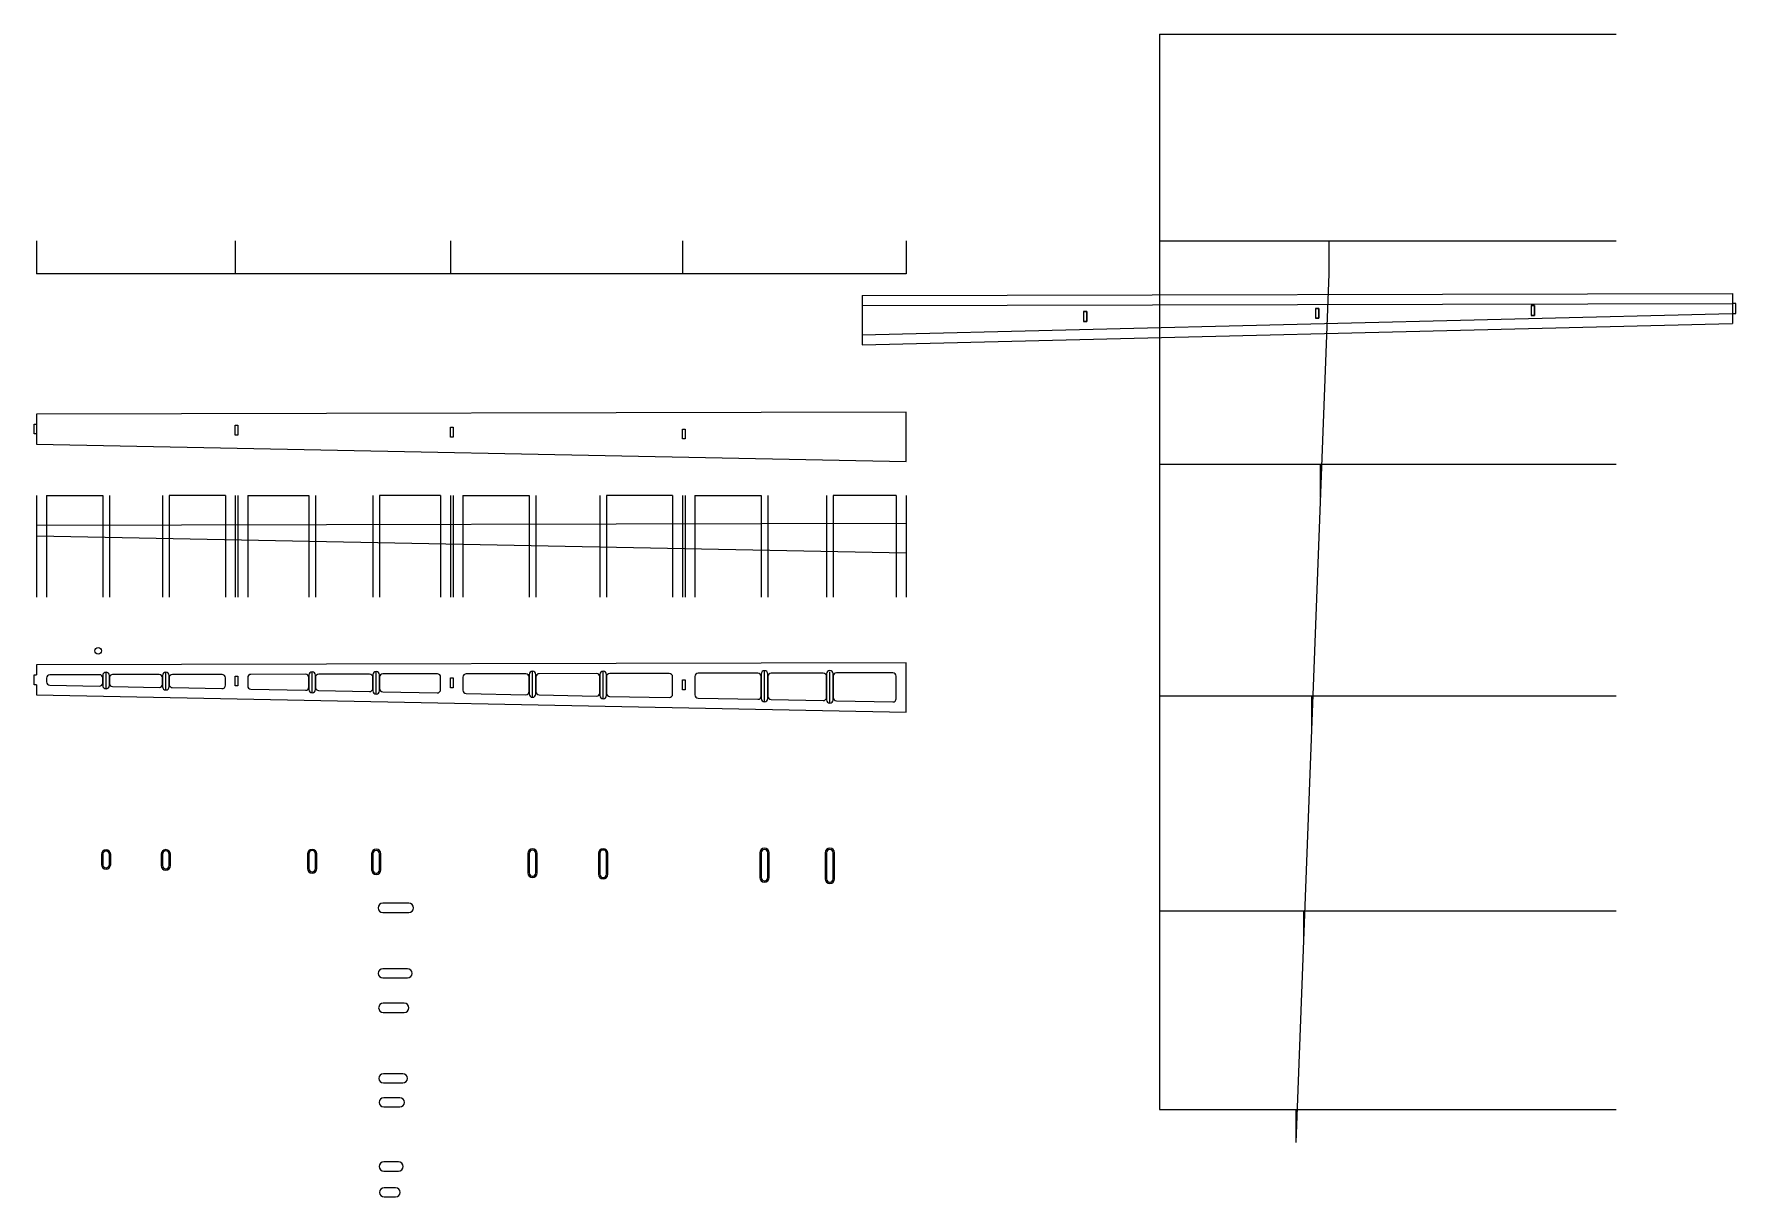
# Model space of a CAD drawing. Header units: millimetres. Extents: x -11497 to 404, y -3854 to 414.
# Drawn here: x -8969 to -7941, y -1471 to -768 of the extents above; entities that cross this region are included whole.
import ezdxf

# ---------------------------------------------------------------- set-up
doc = ezdxf.new("R2010")
doc.units = ezdxf.units.MM
doc.linetypes.add('CENTER2', pattern=[28.575, 19.05, -3.175, 3.175, -3.175])
doc.layers.add('11', color=80, linetype='Continuous')
doc.layers.add('7', color=1, linetype='Continuous')
doc.layers.add('剖面线层', color=2, linetype='Continuous', lineweight=25)

# ---------------------------------------------------------------- blocks, each defined once
blk = doc.blocks.new('*U35')
at = {"color": 0, "linetype": 'CENTER2', "transparency": 16777216}
blk.add_line((0, -5), (0, 5), dxfattribs=at)
blk = doc.blocks.new('*U36')
at = {"color": 0, "linetype": 'CENTER2', "transparency": 16777216}
blk.add_line((0, -5.4), (0, 5.4), dxfattribs=at)
blk = doc.blocks.new('*U37')
at = {"color": 0, "linetype": 'CENTER2', "transparency": 16777216}
blk.add_line((0, -6.4), (0, 6.4), dxfattribs=at)
blk = doc.blocks.new('*U38')
at = {"color": 0, "linetype": 'CENTER2', "transparency": 16777216}
blk.add_line((0, -6.8), (0, 6.8), dxfattribs=at)
blk = doc.blocks.new('*U39')
at = {"color": 0, "linetype": 'CENTER2', "transparency": 16777216}
blk.add_line((0, -7.9), (0, 7.9), dxfattribs=at)
blk = doc.blocks.new('*U40')
at = {"color": 0, "linetype": 'CENTER2', "transparency": 16777216}
blk.add_line((0, -8.3), (0, 8.3), dxfattribs=at)
blk = doc.blocks.new('*U41')
at = {"color": 0, "linetype": 'CENTER2', "transparency": 16777216}
blk.add_line((0, -9.4), (0, 9.4), dxfattribs=at)
blk = doc.blocks.new('*U42')
at = {"color": 0, "linetype": 'CENTER2', "transparency": 16777216}
blk.add_line((0, -9.9), (0, 9.9), dxfattribs=at)

msp = doc.modelspace()

# ---------------------------------------------------------------- linework, layer by layer
for p, q in [((-8442.5248, -996.9812), (-8967.9002, -998.14)), ((-8442.5248, -1026.7079), (-8442.5248, -996.9812)), ((-8967.9002, -998.14), (-8967.9002, -1016.2398)), ((-8967.9002, -1016.2398), (-8442.5248, -1026.7079)), ((-8442.5248, -1148.5823), (-8967.9002, -1149.7411)), ((-8967.9002, -1149.7411), (-8967.9002, -1155.7411)), ((-8442.5248, -1178.309), (-8442.5248, -1148.5823)), ((-8967.9002, -1161.7411), (-8967.9002, -1167.841)), ((-8961.9002, -1157.7235), (-8961.9002, -1159.9988)), ((-8929.9046, -1155.6573), (-8959.9046, -1155.7235)), ((-8927.9002, -1160.5965), (-8927.9002, -1157.6573)), ((-8923.9002, -1157.5733), (-8923.9002, -1160.7559)), ((-8893.8142, -1155.5733), (-8921.9002, -1155.5733)), ((-8891.8142, -1161.3155), (-8891.8142, -1157.5733)), ((-8887.8142, -1157.5601), (-8887.8142, -1161.4749)), ((-8855.8186, -1155.4939), (-8885.8186, -1155.5601)), ((-8853.8142, -1162.0727), (-8853.8142, -1157.4939)), ((-8840.3142, -1157.4553), (-8840.3142, -1162.4214)), ((-8805.4186, -1155.3827), (-8838.3186, -1155.4553)), ((-8803.4142, -1163.0769), (-8803.4142, -1157.3827)), ((-8799.4142, -1157.3651), (-8799.4142, -1163.2363)), ((-8766.6257, -1155.2972), (-8797.4186, -1155.3651)), ((-8764.6213, -1163.8498), (-8764.6213, -1157.2972)), ((-8760.6213, -1157.2025), (-8760.6213, -1164.0092)), ((-8725.7213, -1155.2025), (-8758.6213, -1155.2025)), ((-8723.7213, -1164.6648), (-8723.7213, -1157.2025)), ((-8710.2213, -1157.1684), (-8710.2213, -1165.0135)), ((-8672.2257, -1155.089), (-8708.2257, -1155.1684)), ((-8670.2213, -1165.7308), (-8670.2213, -1157.089)), ((-8666.2213, -1157.0713), (-8666.2213, -1165.8902)), ((-8629.5849, -1154.9949), (-8664.2257, -1155.0713)), ((-8627.5805, -1166.5804), (-8627.5805, -1156.9949)), ((-8623.5805, -1156.9773), (-8623.5805, -1166.7398)), ((-8585.5849, -1154.8978), (-8621.5849, -1154.9773)), ((-8583.5805, -1167.4571), (-8583.5805, -1156.8978)), ((-8570.0805, -1156.7754), (-8570.0805, -1167.8058)), ((-8532.0805, -1154.7754), (-8568.0805, -1154.7754)), ((-8530.0805, -1168.5231), (-8530.0805, -1156.7754)), ((-8526.0805, -1156.6882), (-8526.0805, -1168.6825)), ((-8492.5248, -1154.6882), (-8524.0805, -1154.6882)), ((-8490.5248, -1169.3112), (-8490.5248, -1156.6882)), ((-8486.5248, -1156.5955), (-8486.5248, -1169.4706)), ((-8450.5248, -1154.5955), (-8484.5248, -1154.5955)), ((-8448.5248, -1170.1481), (-8448.5248, -1156.5955)), ((-8967.9002, -1167.841), (-8442.5248, -1178.309)), ((-8959.94, -1161.9984), (-8929.94, -1162.5961)), ((-8921.94, -1162.7555), (-8893.8541, -1163.3151)), ((-8885.8541, -1163.4745), (-8855.8541, -1164.0723)), ((-8838.3541, -1164.421), (-8805.4541, -1165.0765)), ((-8797.4541, -1165.2359), (-8766.6612, -1165.8494)), ((-8758.6612, -1166.0088), (-8725.7612, -1166.6644)), ((-8708.2612, -1167.0131), (-8672.2612, -1167.7304)), ((-8664.2612, -1167.8898), (-8629.6203, -1168.58)), ((-8621.6203, -1168.7394), (-8585.6203, -1169.4567)), ((-8568.1203, -1169.8054), (-8532.1203, -1170.5227)), ((-8524.1203, -1170.6821), (-8492.5647, -1171.3108)), ((-8484.5647, -1171.4702), (-8450.5647, -1172.1477)), ((-8928.7002, -1264.2462), (-8928.7002, -1270.3071)), ((-8927.9002, -1264.2462), (-8927.9002, -1270.3071)), ((-8923.9002, -1270.3071), (-8923.9002, -1264.2462)), ((-8923.1002, -1270.3071), (-8923.1002, -1264.2462)), ((-8892.6142, -1264.1976), (-8892.6142, -1271.0262)), ((-8891.8142, -1264.1976), (-8891.8142, -1271.0262)), ((-8887.8142, -1271.0262), (-8887.8142, -1264.1976)), ((-8887.0142, -1271.0262), (-8887.0142, -1264.1976)), ((-8804.2142, -1264.0048), (-8804.2142, -1272.7875)), ((-8803.4142, -1264.0048), (-8803.4142, -1272.7875)), ((-8799.4142, -1272.7875), (-8799.4142, -1264.0048)), ((-8798.6142, -1272.7875), (-8798.6142, -1264.0048)), ((-8765.4213, -1263.8808), (-8765.4213, -1273.5605)), ((-8764.6213, -1263.8808), (-8764.6213, -1273.5605)), ((-8760.6213, -1273.5605), (-8760.6213, -1263.8808)), ((-8759.8213, -1273.5605), (-8759.8213, -1263.8808)), ((-8671.0213, -1263.7111), (-8671.0213, -1275.4414)), ((-8670.2213, -1263.7111), (-8670.2213, -1275.4414)), ((-8666.2213, -1275.4414), (-8666.2213, -1263.7111)), ((-8665.4213, -1275.4414), (-8665.4213, -1263.7111)), ((-8628.3805, -1263.617), (-8628.3805, -1276.291)), ((-8627.5805, -1263.617), (-8627.5805, -1276.291)), ((-8623.5805, -1276.291), (-8623.5805, -1263.617)), ((-8622.7805, -1276.291), (-8622.7805, -1263.617)), ((-8530.8805, -1263.3627), (-8530.8805, -1278.2337)), ((-8530.0805, -1263.3627), (-8530.0805, -1278.2337)), ((-8526.0805, -1278.2337), (-8526.0805, -1263.3627)), ((-8525.2805, -1278.2337), (-8525.2805, -1263.3627)), ((-8491.3248, -1263.2728), (-8491.3248, -1279.0218)), ((-8490.5248, -1263.2728), (-8490.5248, -1279.0218)), ((-8486.5248, -1279.0218), (-8486.5248, -1263.2728)), ((-8485.7248, -1279.0218), (-8485.7248, -1263.2728)), ((-8742.9855, -1293.7966), (-8758.7346, -1293.7966)), ((-8758.7346, -1299.3966), (-8742.9855, -1299.3966)), ((-8743.7737, -1333.3522), (-8758.6447, -1333.3522)), ((-8758.6447, -1338.9522), (-8743.7737, -1338.9522)), ((-8745.7164, -1354.1806), (-8758.3904, -1354.1806)), ((-8758.3904, -1359.7806), (-8745.7164, -1359.7806)), ((-8746.566, -1396.8215), (-8758.2963, -1396.8215)), ((-8758.2963, -1402.4215), (-8746.566, -1402.4215)), ((-8748.4469, -1411.3186), (-8758.1266, -1411.3186)), ((-8758.1266, -1416.9186), (-8748.4469, -1416.9186)), ((-8749.2199, -1450.1114), (-8758.0025, -1450.1114)), ((-8758.0025, -1455.7114), (-8749.2199, -1455.7114)), ((-8750.9812, -1465.7129), (-8757.8098, -1465.7129)), ((-8757.8098, -1471.3129), (-8750.9812, -1471.3129))]:
    msp.add_line(p, q)
for points in [[(-8969.4002, -1004.14), (-8967.9002, -1004.14), (-8967.9002, -1010.14), (-8969.4002, -1010.14)], [(-8847.8142, -1004.8799), (-8846.3142, -1004.8799), (-8846.3142, -1010.8799), (-8847.8142, -1010.8799)], [(-8717.7213, -1006.0165), (-8716.2213, -1006.0165), (-8716.2213, -1012.0165), (-8717.7213, -1012.0165)], [(-8577.5805, -1007.1733), (-8576.0805, -1007.1733), (-8576.0805, -1013.1733), (-8577.5805, -1013.1733)], [(-8847.8142, -1156.4811), (-8846.3142, -1156.4811), (-8846.3142, -1162.4811), (-8847.8142, -1162.4811)], [(-8717.7213, -1157.6177), (-8716.2213, -1157.6177), (-8716.2213, -1163.6177), (-8717.7213, -1163.6177)], [(-8577.5805, -1158.7745), (-8576.0805, -1158.7745), (-8576.0805, -1164.7745), (-8577.5805, -1164.7745)]]:
    msp.add_lwpolyline(points, close=True)
msp.add_lwpolyline([(-8967.9002, -1161.7411), (-8969.4002, -1161.7411), (-8969.4002, -1155.7411), (-8967.9002, -1155.7411)])
for centre, radius, start, end in [((-8959.9002, -1157.7235), 2, 90.1263799, 180), ((-8959.9002, -1159.9988), 2, 180, 268.8585336), ((-8929.9002, -1160.5965), 2, 268.8585336, 0), ((-8929.9002, -1157.6573), 2, 0, 90.1263799), ((-8921.9002, -1157.5733), 2, 90, 180), ((-8921.9002, -1160.7559), 2, 180, 268.8585336), ((-8893.8142, -1161.3155), 2, 268.8585336, 0), ((-8893.8142, -1157.5733), 2, 0, 90), ((-8885.8142, -1157.5601), 2, 90.1263799, 180), ((-8885.8142, -1161.4749), 2, 180, 268.8585336), ((-8855.8142, -1157.4939), 2, 0, 90.1263799), ((-8838.3142, -1157.4553), 2, 90.1263799, 180), ((-8805.4142, -1157.3827), 2, 0, 90.1263799), ((-8797.4142, -1157.3651), 2, 90.1263799, 180), ((-8766.6213, -1157.2972), 2, 0, 90.1263799), ((-8758.6213, -1157.2025), 2, 90, 180), ((-8725.7213, -1157.2025), 2, 0, 90), ((-8708.2213, -1157.1684), 2, 90.1263799, 180), ((-8672.2213, -1157.089), 2, 0, 90.1263799), ((-8664.2213, -1157.0713), 2, 90.1263799, 180), ((-8629.5805, -1156.9949), 2, 0, 90.1263799), ((-8621.5805, -1156.9773), 2, 90.1263799, 180), ((-8585.5805, -1156.8978), 2, 0, 90.1263799), ((-8568.0805, -1156.7754), 2, 90, 180), ((-8532.0805, -1156.7754), 2, 0, 90), ((-8524.0805, -1156.6882), 2, 90, 180), ((-8492.5248, -1156.6882), 2, 0, 90), ((-8484.5248, -1156.5955), 2, 90, 180), ((-8450.5248, -1156.5955), 2, 0, 90), ((-8855.8142, -1162.0727), 2, 268.8585336, 0), ((-8838.3142, -1162.4214), 2, 180, 268.8585336), ((-8805.4142, -1163.0769), 2, 268.8585336, 0), ((-8797.4142, -1163.2363), 2, 180, 268.8585336), ((-8766.6213, -1163.8498), 2, 268.8585336, 0), ((-8758.6213, -1164.0092), 2, 180, 268.8585336), ((-8725.7213, -1164.6648), 2, 268.8585336, 0), ((-8708.2213, -1165.0135), 2, 180, 268.8585336), ((-8672.2213, -1165.7308), 2, 268.8585336, 0), ((-8664.2213, -1165.8902), 2, 180, 268.8585336), ((-8629.5805, -1166.5804), 2, 268.8585336, 0), ((-8621.5805, -1166.7398), 2, 180, 268.8585336), ((-8585.5805, -1167.4571), 2, 268.8585336, 0), ((-8568.0805, -1167.8058), 2, 180, 268.8585336), ((-8532.0805, -1168.5231), 2, 268.8585336, 0), ((-8524.0805, -1168.6825), 2, 180, 268.8585336), ((-8492.5248, -1169.3112), 2, 268.8585336, 0), ((-8484.5248, -1169.4706), 2, 180, 268.8585336), ((-8450.5248, -1170.1481), 2, 268.8585336, 0), ((-8925.9002, -1264.2462), 2.8, 0, 180), ((-8925.9002, -1264.2462), 2, 0, 180), ((-8889.8142, -1264.1976), 2.8, 0, 180), ((-8889.8142, -1264.1976), 2, 0, 180), ((-8801.4142, -1264.0048), 2.8, 0, 180), ((-8801.4142, -1264.0048), 2, 0, 180), ((-8762.6213, -1263.8808), 2.8, 0, 180), ((-8762.6213, -1263.8808), 2, 0, 180), ((-8668.2213, -1263.7111), 2.8, 0, 180), ((-8668.2213, -1263.7111), 2, 0, 180), ((-8625.5805, -1263.617), 2.8, 0, 180), ((-8625.5805, -1263.617), 2, 0, 180), ((-8528.0805, -1263.3627), 2.8, 0, 180), ((-8528.0805, -1263.3627), 2, 0, 180), ((-8488.5248, -1263.2728), 2.8, 0, 180), ((-8488.5248, -1263.2728), 2, 0, 180), ((-8925.9002, -1270.3071), 2.8, 180, 0), ((-8925.9002, -1270.3071), 2, 180, 0), ((-8889.8142, -1271.0262), 2.8, 180, 0), ((-8889.8142, -1271.0262), 2, 180, 0), ((-8801.4142, -1272.7875), 2.8, 180, 0), ((-8801.4142, -1272.7875), 2, 180, 0), ((-8762.6213, -1273.5605), 2.8, 180, 0), ((-8762.6213, -1273.5605), 2, 180, 0), ((-8668.2213, -1275.4414), 2.8, 180, 0), ((-8668.2213, -1275.4414), 2, 180, 0), ((-8625.5805, -1276.291), 2.8, 180, 0), ((-8625.5805, -1276.291), 2, 180, 0), ((-8528.0805, -1278.2337), 2.8, 180, 0), ((-8528.0805, -1278.2337), 2, 180, 0), ((-8488.5248, -1279.0218), 2.8, 180, 0), ((-8488.5248, -1279.0218), 2, 180, 0), ((-8758.7346, -1296.5966), 2.8, 90, 270), ((-8742.9855, -1296.5966), 2.8, 270, 90), ((-8758.6447, -1336.1522), 2.8, 90, 270), ((-8743.7737, -1336.1522), 2.8, 270, 90), ((-8758.3904, -1356.9806), 2.8, 90, 270), ((-8745.7164, -1356.9806), 2.8, 270, 90), ((-8758.2963, -1399.6215), 2.8, 90, 270), ((-8746.566, -1399.6215), 2.8, 270, 90), ((-8758.1266, -1414.1186), 2.8, 90, 270), ((-8748.4469, -1414.1186), 2.8, 270, 90), ((-8758.0025, -1452.9114), 2.8, 90, 270), ((-8749.2199, -1452.9114), 2.8, 270, 90), ((-8757.8098, -1468.5129), 2.8, 90, 270), ((-8750.9812, -1468.5129), 2.8, 270, 90)]:
    msp.add_arc(centre, radius, start, end)
at = {"layer": '11'}
for p, q in [((-8469.0761, -926.507), (-7943.0896, -925.335)), ((-7943.0896, -925.335), (-7943.0896, -943.4348)), ((-8469.0761, -926.507), (-8469.0761, -956.2337)), ((-8469.0627, -932.507), (-7943.0762, -931.335)), ((-8195.062, -934.2472), (-8193.062, -934.2472)), ((-8193.062, -934.2472), (-8193.062, -940.2472)), ((-8064.8189, -932.4911), (-8062.8189, -932.4911)), ((-8062.8189, -932.4911), (-8062.8189, -938.4911)), ((-8469.2221, -950.2355), (-7943.2355, -937.4366)), ((-8469.0761, -956.2337), (-7943.0896, -943.4348)), ((-8335.3237, -936.106), (-8333.3237, -936.106)), ((-8333.3237, -942.106), (-8335.3237, -942.106)), ((-8333.3237, -936.106), (-8333.3237, -942.106)), ((-8193.062, -940.2472), (-8195.062, -940.2472)), ((-8062.8189, -938.4911), (-8064.8189, -938.4911))]:
    msp.add_line(p, q, dxfattribs=at)
for points in [[(-8195.062, -940.2472), (-8193.062, -940.2472), (-8193.062, -934.2472), (-8195.062, -934.2472)], [(-8064.8189, -938.4911), (-8062.8189, -938.4911), (-8062.8189, -932.4911), (-8064.8189, -932.4911)], [(-7943.0896, -937.335), (-7941.0896, -937.335), (-7941.0896, -931.335), (-7943.0896, -931.335)], [(-8335.3237, -942.106), (-8333.3237, -942.106), (-8333.3237, -936.106), (-8335.3237, -936.106)]]:
    msp.add_lwpolyline(points, close=True, dxfattribs=at)
at = {"layer": '7'}
for p, q in [((-8967.9002, -1047.3689), (-8967.9002, -1108.7649)), ((-8961.9002, -1047.3689), (-8961.9002, -1108.7649)), ((-8961.9002, -1047.3689), (-8927.9002, -1047.3689)), ((-8927.9002, -1047.3689), (-8927.9002, -1108.7649)), ((-8923.9002, -1047.3689), (-8923.9002, -1108.7649)), ((-8891.8142, -1047.3689), (-8891.8142, -1108.7649)), ((-8853.8142, -1047.3689), (-8887.8142, -1047.3689)), ((-8887.8142, -1047.3689), (-8887.8142, -1108.7649)), ((-8853.8142, -1047.3689), (-8853.8142, -1108.7649)), ((-8847.8142, -1047.3689), (-8847.8142, -1108.7649)), ((-8846.3142, -1047.3689), (-8846.3142, -1108.7649)), ((-8840.3142, -1047.3689), (-8840.3142, -1108.7649)), ((-8840.3142, -1047.3689), (-8803.4142, -1047.3689)), ((-8803.4142, -1047.3689), (-8803.4142, -1108.7649)), ((-8799.4142, -1047.3689), (-8799.4142, -1108.7649)), ((-8764.6213, -1047.3689), (-8764.6213, -1108.7649)), ((-8723.7213, -1047.3689), (-8760.6213, -1047.3689)), ((-8760.6213, -1047.3689), (-8760.6213, -1108.7649)), ((-8723.7213, -1047.3689), (-8723.7213, -1108.7649)), ((-8717.7213, -1047.3689), (-8717.7213, -1108.7649)), ((-8716.2213, -1047.3689), (-8716.2213, -1108.7649)), ((-8710.2213, -1047.3689), (-8710.2213, -1108.7649)), ((-8710.2213, -1047.3689), (-8670.2213, -1047.3689)), ((-8670.2213, -1047.3689), (-8670.2213, -1108.7649)), ((-8666.2213, -1047.3689), (-8666.2213, -1108.7649)), ((-8627.5805, -1047.3689), (-8627.5805, -1108.7649)), ((-8583.5805, -1047.3689), (-8623.5805, -1047.3689)), ((-8623.5805, -1047.3689), (-8623.5805, -1108.7649)), ((-8583.5805, -1047.3689), (-8583.5805, -1108.7649)), ((-8577.5805, -1047.3689), (-8577.5805, -1108.7649)), ((-8576.0805, -1047.3689), (-8576.0805, -1108.7649)), ((-8570.0805, -1047.3689), (-8570.0805, -1108.7649)), ((-8570.0805, -1047.3689), (-8530.0805, -1047.3689)), ((-8530.0805, -1047.3689), (-8530.0805, -1108.7649)), ((-8526.0805, -1047.3689), (-8526.0805, -1108.7649)), ((-8490.5248, -1047.3689), (-8490.5248, -1108.7649)), ((-8448.5248, -1047.3689), (-8486.5248, -1047.3689)), ((-8486.5248, -1047.3689), (-8486.5248, -1108.7649)), ((-8448.5248, -1047.3689), (-8448.5248, -1108.7649)), ((-8442.5248, -1047.3689), (-8442.5248, -1108.7649)), ((-8442.5116, -1064.3637), (-8967.8869, -1065.5225)), ((-8967.7807, -1071.6235), (-8442.4053, -1082.0916)), ((-8927.9002, -1156.1153), (-8927.9002, -1162.1762)), ((-8923.9002, -1162.1762), (-8923.9002, -1156.1153)), ((-8891.8142, -1156.0667), (-8891.8142, -1162.8952)), ((-8887.8142, -1162.8952), (-8887.8142, -1156.0667)), ((-8803.4142, -1155.8739), (-8803.4142, -1164.6566)), ((-8799.4142, -1164.6566), (-8799.4142, -1155.8739)), ((-8764.6213, -1155.7499), (-8764.6213, -1165.4295)), ((-8760.6213, -1165.4295), (-8760.6213, -1155.7499)), ((-8670.2213, -1155.5801), (-8670.2213, -1167.3105)), ((-8666.2213, -1167.3105), (-8666.2213, -1155.5801)), ((-8627.5805, -1155.4861), (-8627.5805, -1168.1601)), ((-8623.5805, -1168.1601), (-8623.5805, -1155.4861)), ((-8530.0805, -1155.2318), (-8530.0805, -1170.1028)), ((-8526.0805, -1170.1028), (-8526.0805, -1155.2318)), ((-8490.5248, -1155.1418), (-8490.5248, -1170.8909)), ((-8486.5248, -1170.8909), (-8486.5248, -1155.1418)), ((-8925.9002, -1272.3071), (-8925.9002, -1273.3071)), ((-8889.8142, -1273.0262), (-8889.8142, -1274.0262)), ((-8801.4142, -1274.7875), (-8801.4142, -1275.7875)), ((-8762.6213, -1275.5605), (-8762.6213, -1276.5605)), ((-8668.2213, -1277.4414), (-8668.2213, -1278.4414)), ((-8625.5805, -1278.291), (-8625.5805, -1279.291)), ((-8528.0805, -1280.2337), (-8528.0805, -1281.2337)), ((-8488.5248, -1281.0218), (-8488.5248, -1282.0218))]:
    msp.add_line(p, q, dxfattribs=at)
msp.add_circle((-8930.6018, -1141.2517), 2, dxfattribs=at)
for centre, start, end in [((-8925.9002, -1156.1153), 0, 180), ((-8889.8142, -1156.0667), 0, 180), ((-8801.4142, -1155.8739), 0, 180), ((-8762.6213, -1155.7499), 0, 180), ((-8668.2213, -1155.5801), 0, 180), ((-8625.5805, -1155.4861), 0, 180), ((-8528.0805, -1155.2318), 0, 180), ((-8488.5248, -1155.1418), 0, 180), ((-8925.9002, -1162.1762), 180, 0), ((-8889.8142, -1162.8952), 180, 0), ((-8801.4142, -1164.6566), 180, 0), ((-8762.6213, -1165.4295), 180, 0), ((-8668.2213, -1167.3105), 180, 0), ((-8625.5805, -1168.1601), 180, 0), ((-8528.0805, -1170.1028), 180, 0), ((-8488.5248, -1170.8909), 180, 0)]:
    msp.add_arc(centre, 2, start, end, dxfattribs=at)
at = {"layer": '剖面线层'}
for p, q in [((-8289.4486, -768.4353), (-8289.4486, -1418.4353)), ((-8289.4486, -768.4353), (-8013.5262, -768.4353)), ((-8967.9002, -893.4353), (-8967.9002, -913.4353)), ((-8847.8142, -893.4397), (-8847.8142, -913.4397)), ((-8717.7213, -893.4383), (-8717.7213, -913.4383)), ((-8577.5819, -893.4747), (-8577.5819, -913.4747)), ((-8442.5248, -893.4353), (-8442.5248, -913.4353)), ((-8289.4486, -893.4353), (-8013.5262, -893.4353)), ((-8187.1354, -893.4353), (-8187.1354, -913.4353)), ((-8442.5248, -913.4353), (-8967.9002, -913.4353)), ((-8187.1354, -913.4353), (-8206.9908, -1438.4353)), ((-8289.4486, -1028.4353), (-8013.5262, -1028.4353)), ((-8192.2396, -1028.4353), (-8192.2396, -1048.4353)), ((-8289.4486, -1168.4353), (-8013.5262, -1168.4353)), ((-8197.5328, -1168.4353), (-8197.5328, -1188.4353)), ((-8289.4486, -1298.4353), (-8013.5262, -1298.4353)), ((-8202.448, -1298.4353), (-8202.448, -1318.4353)), ((-8289.4486, -1418.4353), (-8013.5262, -1418.4353)), ((-8206.9908, -1418.4353), (-8206.9908, -1438.4353))]:
    msp.add_line(p, q, dxfattribs=at)

# ---------------------------------------------------------------- block references
at = {"linetype": 'CENTER2'}
for name, p in [('*U35', (-8925.9002, -1159.1458)), ('*U36', (-8889.8142, -1159.481)), ('*U37', (-8801.4142, -1160.2653)), ('*U38', (-8762.6213, -1160.5897)), ('*U39', (-8668.2213, -1161.4453)), ('*U40', (-8625.5805, -1161.8231)), ('*U41', (-8528.0805, -1162.6673)), ('*U42', (-8488.5248, -1163.0164))]:
    msp.add_blockref(name, p, dxfattribs=at)

doc.saveas('drawing.dxf')
